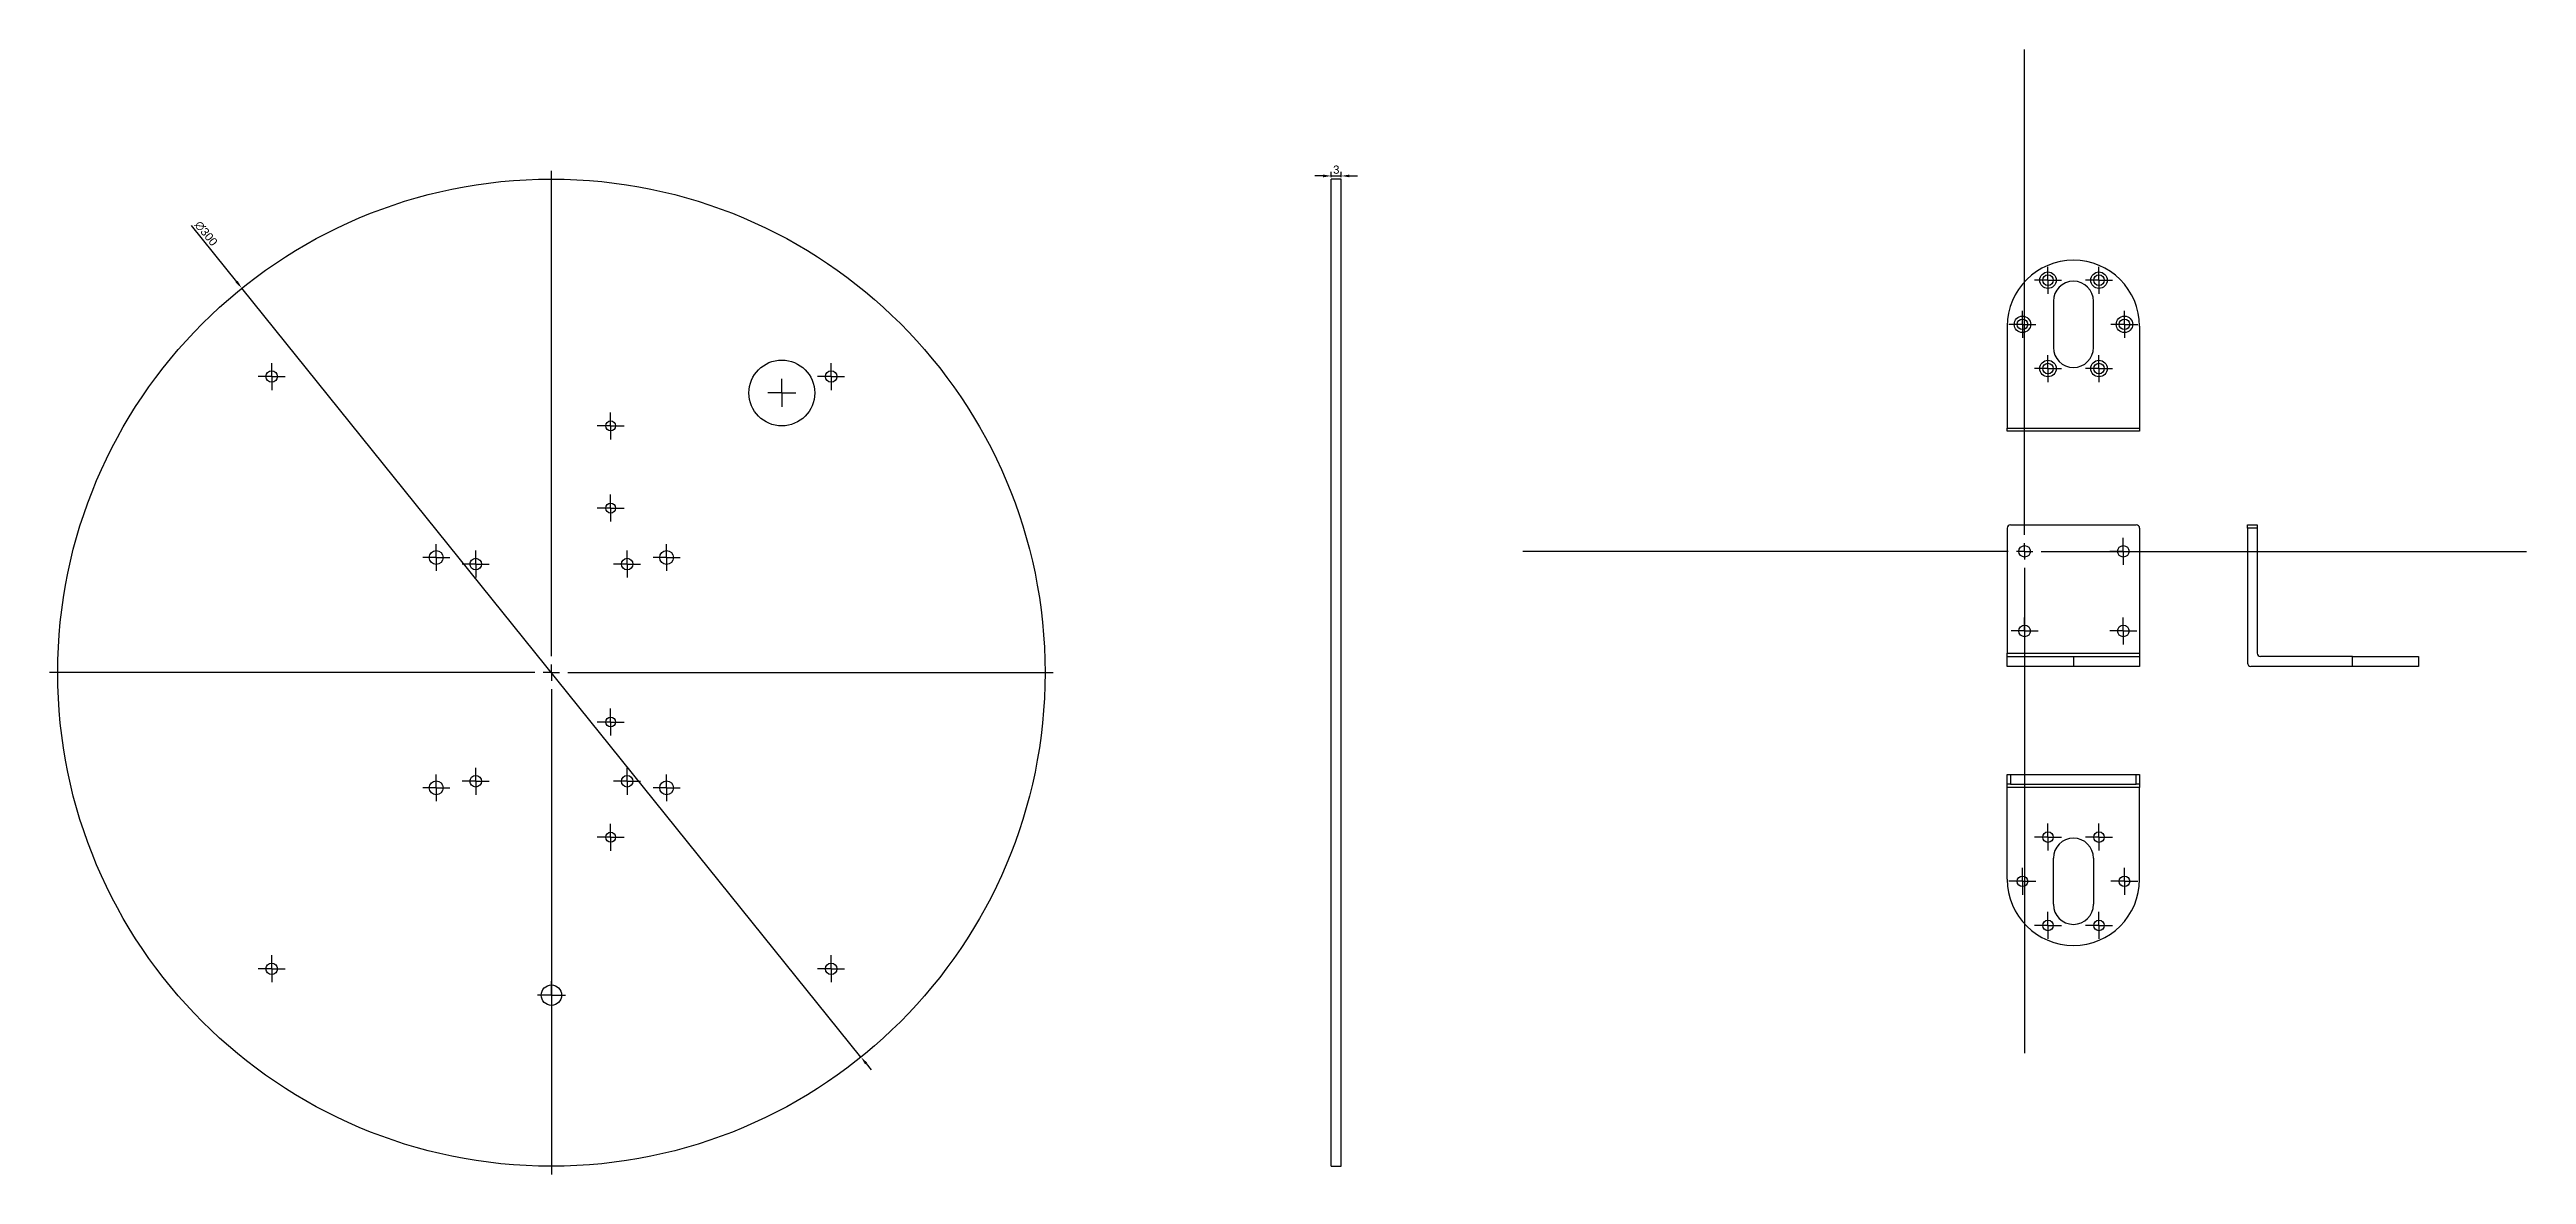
# Model space of a CAD drawing. Header units: millimetres. Extents: x 2177 to 4198, y 1515 to 1858.
# Drawn here: x 3446 to 4198, y 1516 to 1858 of the extents above; entities that cross this region are included whole.
import ezdxf

# ---------------------------------------------------------------- set-up
doc = ezdxf.new("R2010")
doc.units = ezdxf.units.MM
doc.layers.add('10', color=7, linetype='Continuous')
doc.styles.get("Standard").update_dxf_attribs({"font": 'arial.ttf'})
doc.dimstyles.new('ISO-25', dxfattribs={"dimtxt": 2.5, "dimasz": 2.5, "dimexe": 1.25, "dimexo": 0.625, "dimtad": 1, "dimtxsty": 'Standard', "dimcen": 2.5, "dimadec": 0, "dimazin": 0, "dimtfac": 1, "dimtmove": 0, "dimatfit": 3, "dimfxl": 1, "dimarcsym": 0})

msp = doc.modelspace()

# ---------------------------------------------------------------- blocks, each defined once
blk = doc.blocks.new('SW_CENTERMARKSYMBOL_0')
at = {"layer": '10', "color": 0}
for p, q in [((0, 5), (0, 152.5)), ((-5, 0), (-152.5, 0)), ((0, 0), (-2.5, 0)), ((0, 0), (0, 2.5)), ((0, 0), (0, -2.5)), ((0, 0), (2.5, 0)), ((5, 0), (152.5, 0)), ((0, -5), (0, -152.5))]:
    blk.add_line(p, q, dxfattribs=at)
blk = doc.blocks.new('SW_CENTERMARKSYMBOL_1')
at = {"layer": '10', "color": 0}
for p, q in [((-2.5, 0), (-4.1, 0)), ((0, 0), (-2.5, 0)), ((0, 2.5), (0, 4.1)), ((0, 0), (0, 2.5)), ((0, 0), (0, -2.5)), ((0, 0), (2.5, 0)), ((2.5, 0), (4.1, 0)), ((0, -2.5), (0, -4.1))]:
    blk.add_line(p, q, dxfattribs=at)
blk = doc.blocks.new('SW_CENTERMARKSYMBOL_2')
at = {"layer": '10', "color": 0}
for p, q in [((-2.5, 0), (-4.1, 0)), ((0, 0), (-2.5, 0)), ((0, 2.5), (0, 4.1)), ((0, 0), (0, 2.5)), ((0, 0), (0, -2.5)), ((0, 0), (2.5, 0)), ((2.5, 0), (4.1, 0)), ((0, -2.5), (0, -4.1))]:
    blk.add_line(p, q, dxfattribs=at)
blk = doc.blocks.new('SW_CENTERMARKSYMBOL_3')
at = {"layer": '10', "color": 0}
for p, q in [((-2.5, 0), (-4.1, 0)), ((0, 0), (-2.5, 0)), ((0, 2.5), (0, 4.1)), ((0, 0), (0, 2.5)), ((0, 0), (0, -2.5)), ((0, 0), (2.5, 0)), ((2.5, 0), (4.1, 0)), ((0, -2.5), (0, -4.1))]:
    blk.add_line(p, q, dxfattribs=at)
blk = doc.blocks.new('SW_CENTERMARKSYMBOL_4')
at = {"layer": '10', "color": 0}
for p, q in [((-2.5, 0), (-4.1, 0)), ((0, 0), (-2.5, 0)), ((0, 2.5), (0, 4.1)), ((0, 0), (0, 2.5)), ((0, 0), (0, -2.5)), ((0, 0), (2.5, 0)), ((2.5, 0), (4.1, 0)), ((0, -2.5), (0, -4.1))]:
    blk.add_line(p, q, dxfattribs=at)
blk = doc.blocks.new('SW_CENTERMARKSYMBOL_5')
at = {"layer": '10', "color": 0}
for p, q in [((-2.5, 0), (-4.1, 0)), ((0, 0), (-2.5, 0)), ((0, 2.5), (0, 4.1)), ((0, 0), (0, 2.5)), ((0, 0), (0, -2.5)), ((0, 0), (2.5, 0)), ((2.5, 0), (4.1, 0)), ((0, -2.5), (0, -4.1))]:
    blk.add_line(p, q, dxfattribs=at)
blk = doc.blocks.new('SW_CENTERMARKSYMBOL_6')
at = {"layer": '10', "color": 0}
for p, q in [((-2.5, 0), (-4.1, 0)), ((0, 0), (-2.5, 0)), ((0, 2.5), (0, 4.1)), ((0, 0), (0, 2.5)), ((0, 0), (0, -2.5)), ((0, 0), (2.5, 0)), ((2.5, 0), (4.1, 0)), ((0, -2.5), (0, -4.1))]:
    blk.add_line(p, q, dxfattribs=at)
blk = doc.blocks.new('SW_CENTERMARKSYMBOL_7')
at = {"layer": '10', "color": 0}
for p, q in [((-2.5, 0), (-4.1, 0)), ((0, 0), (-2.5, 0)), ((0, 2.5), (0, 4.1)), ((0, 0), (0, 2.5)), ((0, 0), (0, -2.5)), ((0, 0), (2.5, 0)), ((2.5, 0), (4.1, 0)), ((0, -2.5), (0, -4.1))]:
    blk.add_line(p, q, dxfattribs=at)
blk = doc.blocks.new('SW_CENTERMARKSYMBOL_8')
at = {"layer": '10', "color": 0}
for p, q in [((-2.5, 0), (-4.1, 0)), ((0, 0), (-2.5, 0)), ((0, 2.5), (0, 4.1)), ((0, 0), (0, 2.5)), ((0, 0), (0, -2.5)), ((0, 0), (2.5, 0)), ((2.5, 0), (4.1, 0)), ((0, -2.5), (0, -4.1))]:
    blk.add_line(p, q, dxfattribs=at)
blk = doc.blocks.new('SW_CENTERMARKSYMBOL_9')
at = {"layer": '10', "color": 0}
for p, q in [((-2.5, 0), (-4.1, 0)), ((0, 0), (-2.5, 0)), ((0, 2.5), (0, 4.1)), ((0, 0), (0, 2.5)), ((0, 0), (0, -2.5)), ((0, 0), (2.5, 0)), ((2.5, 0), (4.1, 0)), ((0, -2.5), (0, -4.1))]:
    blk.add_line(p, q, dxfattribs=at)
blk = doc.blocks.new('SW_CENTERMARKSYMBOL_10')
at = {"layer": '10', "color": 0}
for p, q in [((-2.5, 0), (-4.1, 0)), ((0, 0), (-2.5, 0)), ((0, 2.5), (0, 4.1)), ((0, 0), (0, 2.5)), ((0, 0), (0, -2.5)), ((0, 0), (2.5, 0)), ((2.5, 0), (4.1, 0)), ((0, -2.5), (0, -4.1))]:
    blk.add_line(p, q, dxfattribs=at)
blk = doc.blocks.new('SW_CENTERMARKSYMBOL_11')
at = {"layer": '10', "color": 0}
for p, q in [((-2.5, 0), (-4.1, 0)), ((0, 0), (-2.5, 0)), ((0, 2.5), (0, 4.1)), ((0, 0), (0, 2.5)), ((0, 0), (0, -2.5)), ((0, 0), (2.5, 0)), ((2.5, 0), (4.1, 0)), ((0, -2.5), (0, -4.1))]:
    blk.add_line(p, q, dxfattribs=at)
blk = doc.blocks.new('SW_CENTERMARKSYMBOL_12')
at = {"layer": '10', "color": 0}
for p, q in [((-2.5, 0), (-4.1, 0)), ((0, 0), (-2.5, 0)), ((0, 2.5), (0, 4.1)), ((0, 0), (0, 2.5)), ((0, 0), (0, -2.5)), ((0, 0), (2.5, 0)), ((2.5, 0), (4.1, 0)), ((0, -2.5), (0, -4.1))]:
    blk.add_line(p, q, dxfattribs=at)
blk = doc.blocks.new('SW_CENTERMARKSYMBOL_13')
at = {"layer": '10', "color": 0}
for p, q in [((-2.5, 0), (-4.1, 0)), ((0, 0), (-2.5, 0)), ((0, 2.5), (0, 4.1)), ((0, 0), (0, 2.5)), ((0, 0), (0, -2.5)), ((0, 0), (2.5, 0)), ((2.5, 0), (4.1, 0)), ((0, -2.5), (0, -4.1))]:
    blk.add_line(p, q, dxfattribs=at)
blk = doc.blocks.new('SW_CENTERMARKSYMBOL_14')
at = {"layer": '10', "color": 0}
for p, q in [((-2.5, 0), (-4.1, 0)), ((0, 0), (-2.5, 0)), ((0, 2.5), (0, 4.1)), ((0, 0), (0, 2.5)), ((0, 0), (0, -2.5)), ((0, 0), (2.5, 0)), ((2.5, 0), (4.1, 0)), ((0, -2.5), (0, -4.1))]:
    blk.add_line(p, q, dxfattribs=at)
blk = doc.blocks.new('SW_CENTERMARKSYMBOL_15')
at = {"layer": '10', "color": 0}
for p, q in [((-2.5, 0), (-4.1, 0)), ((0, 0), (-2.5, 0)), ((0, 2.5), (0, 4.1)), ((0, 0), (0, 2.5)), ((0, 0), (0, -2.5)), ((0, 0), (2.5, 0)), ((2.5, 0), (4.1, 0)), ((0, -2.5), (0, -4.1))]:
    blk.add_line(p, q, dxfattribs=at)
blk = doc.blocks.new('SW_CENTERMARKSYMBOL_16')
at = {"layer": '10', "color": 0}
for p, q in [((-2.5, 0), (-4.1, 0)), ((0, 0), (-2.5, 0)), ((0, 2.5), (0, 4.1)), ((0, 0), (0, 2.5)), ((0, 0), (0, -2.5)), ((0, 0), (2.5, 0)), ((2.5, 0), (4.1, 0)), ((0, -2.5), (0, -4.1))]:
    blk.add_line(p, q, dxfattribs=at)
blk = doc.blocks.new('SW_CENTERMARKSYMBOL_17')
at = {"layer": '10', "color": 0}
for p, q in [((-2.5, 0), (-4.25, 0)), ((0, 0), (-2.5, 0)), ((0, 2.5), (0, 4.25)), ((0, 0), (0, 2.5)), ((0, 0), (0, -2.5)), ((0, 0), (2.5, 0)), ((2.5, 0), (4.25, 0)), ((0, -2.5), (0, -4.25))]:
    blk.add_line(p, q, dxfattribs=at)
blk = doc.blocks.new('SW_CENTERMARKSYMBOL_18')
at = {"layer": '10', "color": 0}
for p, q in [((-2.5, 0), (-4.25, 0)), ((0, 0), (-2.5, 0)), ((0, 2.5), (0, 4.25)), ((0, 0), (0, 2.5)), ((0, 0), (0, -2.5)), ((0, 0), (2.5, 0)), ((2.5, 0), (4.25, 0)), ((0, -2.5), (0, -4.25))]:
    blk.add_line(p, q, dxfattribs=at)
blk = doc.blocks.new('*D52')
at = {"color": 0, "lineweight": -2, "transparency": 16777216}
for p, q in [((3488.6, 1804.11), (3502.41, 1786.96)), ((3692.12, 1551.34), (3503.98, 1785.01)), ((3693.69, 1549.39), (3695.26, 1547.45))]:
    blk.add_line(p, q, dxfattribs=at)
at = {"color": 0, "transparency": 16777216}
for points in [[(3502.74, 1787.22), (3502.09, 1786.7), (3503.98, 1785.01)], [(3694.01, 1549.66), (3693.36, 1549.13), (3692.12, 1551.34)]]:
    blk.add_solid(points, dxfattribs=at)
at = {"layer": 'Defpoints', "color": 0, "transparency": 16777216}
for p in [(3503.98, 1785.01), (3692.12, 1551.34)]:
    blk.add_point(p, dxfattribs=at)
at = {"color": 0, "transparency": 16777216, "insert": (3493.11, 1801.65), "char_height": 2.5, "attachment_point": 5, "rotation": 308.83915}
blk.add_mtext('∅300', dxfattribs=at)
blk = doc.blocks.new('*D53')
at = {"color": 0, "lineweight": -2, "transparency": 16777216}
for p, q in [((3832.54, 1819.13), (3830.04, 1819.13)), ((3835.04, 1818.8), (3835.04, 1820.38)), ((3835.04, 1819.13), (3838.04, 1819.13)), ((3838.04, 1818.8), (3838.04, 1820.38)), ((3840.54, 1819.13), (3843.04, 1819.13))]:
    blk.add_line(p, q, dxfattribs=at)
at = {"color": 0, "transparency": 16777216}
for points in [[(3832.54, 1819.55), (3832.54, 1818.72), (3835.04, 1819.13)], [(3840.54, 1819.55), (3840.54, 1818.72), (3838.04, 1819.13)]]:
    blk.add_solid(points, dxfattribs=at)
at = {"layer": 'Defpoints', "color": 0, "transparency": 16777216}
for p in [(3835.04, 1818.18), (3838.04, 1819.13), (3838.04, 1818.18)]:
    blk.add_point(p, dxfattribs=at)
at = {"color": 0, "transparency": 16777216, "insert": (3836.54, 1821.03), "char_height": 2.5, "attachment_point": 5}
blk.add_mtext('3', dxfattribs=at)

# ---------------------------------------------------------------- dimensions: what is measured, and where the dimension line sits
dim = msp.add_linear_dim(base=(3838.037, 1819.132), p1=(3835.037, 1818.178), p2=(3838.037, 1818.178), dimstyle='ISO-25')
dim.commit()
dim.dimension.update_dxf_attribs({"geometry": '*D53', "text_midpoint": (3836.537, 1821.034)})
dim = msp.add_diameter_dim_2p(p1=(3692.12, 1551.341), p2=(3503.979, 1785.014), dimstyle='ISO-25')
dim.commit()
dim.dimension.update_dxf_attribs({"geometry": '*D52', "text_midpoint": (3491.578, 1800.417), "dimtype": 163})

# ---------------------------------------------------------------- linework, layer by layer
at = {"color": 7, "linetype": 'Continuous', "lineweight": 25}
for p, q in [((3838.037, 1818.178), (3835.037, 1818.178)), ((3835.037, 1518.178), (3835.037, 1818.178)), ((3838.037, 1518.178), (3838.037, 1818.178)), ((4054.455, 1781.03), (4054.455, 1767.03)), ((4066.655, 1767.03), (4066.655, 1781.03)), ((4040.455, 1773.43), (4040.455, 1742.53)), ((4080.655, 1773.43), (4080.655, 1742.53)), ((4040.455, 1742.53), (4080.655, 1742.53)), ((4040.455, 1741.53), (4040.455, 1742.53)), ((4080.655, 1741.53), (4040.455, 1741.53)), ((4080.655, 1742.53), (4080.655, 1741.53)), ((4040.455, 1712.1), (4040.455, 1674.1)), ((4041.455, 1713.1), (4079.655, 1713.1)), ((4080.655, 1712.1), (4080.655, 1674.1)), ((4113.415, 1712.1), (4113.415, 1713.1)), ((4113.415, 1713.1), (4116.415, 1713.1)), ((4116.415, 1712.1), (4113.415, 1712.1)), ((4113.415, 1712.1), (4113.415, 1671.1)), ((4116.415, 1713.1), (4116.415, 1712.1)), ((4116.415, 1712.1), (4116.415, 1674.1)), ((4040.455, 1674.1), (4080.655, 1674.1)), ((4040.455, 1673.1), (4040.455, 1674.1)), ((4040.455, 1673.1), (4060.555, 1673.1)), ((4040.455, 1670.1), (4040.455, 1673.1)), ((4060.555, 1673.1), (4060.555, 1670.1)), ((4060.555, 1673.1), (4080.655, 1673.1)), ((4080.655, 1674.1), (4080.655, 1673.1)), ((4080.655, 1673.1), (4080.655, 1670.1)), ((4145.315, 1673.1), (4117.415, 1673.1)), ((4145.315, 1670.1), (4145.315, 1673.1)), ((4145.315, 1673.1), (4165.415, 1673.1)), ((4165.415, 1673.1), (4165.415, 1670.1)), ((4060.555, 1670.1), (4040.455, 1670.1)), ((4080.655, 1670.1), (4060.555, 1670.1)), ((4145.315, 1670.1), (4114.415, 1670.1)), ((4165.415, 1670.1), (4145.315, 1670.1)), ((4040.455, 1634.276), (4040.455, 1637.276)), ((4040.455, 1637.276), (4041.455, 1637.276)), ((4041.455, 1634.276), (4040.455, 1634.276)), ((4040.455, 1633.276), (4040.455, 1634.276)), ((4080.655, 1633.276), (4040.455, 1633.276)), ((4040.455, 1605.376), (4040.455, 1633.276)), ((4041.455, 1637.276), (4041.455, 1634.276)), ((4041.455, 1637.276), (4079.655, 1637.276)), ((4041.455, 1634.276), (4079.655, 1634.276)), ((4079.655, 1634.276), (4079.655, 1637.276)), ((4079.655, 1637.276), (4080.655, 1637.276)), ((4080.655, 1634.276), (4079.655, 1634.276)), ((4080.655, 1637.276), (4080.655, 1634.276)), ((4080.655, 1634.276), (4080.655, 1633.276)), ((4080.655, 1605.376), (4080.655, 1633.276)), ((4054.455, 1597.776), (4054.455, 1611.776)), ((4066.655, 1611.776), (4066.655, 1597.776)), ((3835.037, 1518.178), (3838.037, 1518.178))]:
    msp.add_line(p, q, dxfattribs=at)
for centre, radius in [((3598.05, 1668.178), 150), ((4052.805, 1787.455), 2.5), ((4052.805, 1787.455), 1.6), ((4068.305, 1787.455), 2.5), ((4068.305, 1787.455), 1.6), ((4045.055, 1774.03), 2.5), ((4076.055, 1774.03), 2.5), ((4045.055, 1774.03), 1.6), ((4076.055, 1774.03), 1.6), ((3668.05, 1753.178), 10), ((4052.805, 1760.605), 2.5), ((4052.805, 1760.605), 1.6), ((4068.305, 1760.605), 2.5), ((4068.305, 1760.605), 1.6), ((3513.05, 1758.178), 1.75), ((3683.05, 1758.178), 1.75), ((3616.05, 1743.178), 1.5), ((3616.05, 1718.178), 1.5), ((3563.05, 1703.178), 2.1), ((3575.05, 1701.178), 1.75), ((3621.05, 1701.178), 1.75), ((3633.05, 1703.178), 2.1), ((4045.705, 1705.05), 1.75), ((4075.705, 1705.05), 1.75), ((4045.705, 1680.85), 1.75), ((4075.705, 1680.85), 1.75), ((3616.05, 1653.178), 1.5), ((3563.05, 1633.178), 2.1), ((3575.05, 1635.178), 1.75), ((3621.05, 1635.178), 1.75), ((3633.05, 1633.178), 2.1), ((3616.05, 1618.178), 1.5), ((4052.805, 1618.201), 1.6), ((4068.305, 1618.201), 1.6), ((4045.055, 1604.776), 1.6), ((4076.055, 1604.776), 1.6), ((4052.805, 1591.351), 1.6), ((4068.305, 1591.351), 1.6), ((3513.05, 1578.178), 1.75), ((3598.05, 1570.178), 3.1), ((3683.05, 1578.178), 1.75)]:
    msp.add_circle(centre, radius, dxfattribs=at)
for centre, radius, start, end in [((4060.555, 1773.43), 20.1, 90, 180), ((4060.555, 1773.43), 20.1, 0, 90), ((4060.555, 1781.03), 6.1, 0, 180), ((4060.555, 1767.03), 6.1, 180, 0), ((4041.455, 1712.1), 1, 90, 180), ((4079.655, 1712.1), 1, 0, 90), ((4114.415, 1671.1), 1, 180, 270), ((4117.415, 1674.1), 1, 180, 270), ((4060.555, 1611.776), 6.1, 0, 180), ((4060.555, 1605.376), 20.1, 180, 270), ((4060.555, 1605.376), 20.1, 270, 0), ((4060.555, 1597.776), 6.1, 180, 0)]:
    msp.add_arc(centre, radius, start, end, dxfattribs=at)

# ---------------------------------------------------------------- block references
at = {"layer": '10'}
for name, p in [('SW_CENTERMARKSYMBOL_0', (4045.705, 1705.05)), ('SW_CENTERMARKSYMBOL_0', (3598.05, 1668.178)), ('SW_CENTERMARKSYMBOL_10', (4052.805, 1787.455)), ('SW_CENTERMARKSYMBOL_14', (4068.305, 1787.455)), ('SW_CENTERMARKSYMBOL_11', (4045.055, 1774.03)), ('SW_CENTERMARKSYMBOL_15', (4076.055, 1774.03)), ('SW_CENTERMARKSYMBOL_2', (3513.05, 1758.178)), ('SW_CENTERMARKSYMBOL_3', (3683.05, 1758.178)), ('SW_CENTERMARKSYMBOL_13', (4052.805, 1760.605)), ('SW_CENTERMARKSYMBOL_12', (4068.305, 1760.605)), ('SW_CENTERMARKSYMBOL_17', (3668.05, 1753.178)), ('SW_CENTERMARKSYMBOL_16', (3616.05, 1743.178)), ('SW_CENTERMARKSYMBOL_15', (3616.05, 1718.178)), ('SW_CENTERMARKSYMBOL_1', (4075.705, 1705.05)), ('SW_CENTERMARKSYMBOL_6', (3563.05, 1703.178)), ('SW_CENTERMARKSYMBOL_5', (3575.05, 1701.178)), ('SW_CENTERMARKSYMBOL_12', (3621.05, 1701.178)), ('SW_CENTERMARKSYMBOL_7', (3633.05, 1703.178)), ('SW_CENTERMARKSYMBOL_3', (4045.705, 1680.85)), ('SW_CENTERMARKSYMBOL_2', (4075.705, 1680.85)), ('SW_CENTERMARKSYMBOL_14', (3616.05, 1653.178)), ('SW_CENTERMARKSYMBOL_9', (3563.05, 1633.178)), ('SW_CENTERMARKSYMBOL_10', (3575.05, 1635.178)), ('SW_CENTERMARKSYMBOL_11', (3621.05, 1635.178)), ('SW_CENTERMARKSYMBOL_8', (3633.05, 1633.178)), ('SW_CENTERMARKSYMBOL_13', (3616.05, 1618.178)), ('SW_CENTERMARKSYMBOL_7', (4052.805, 1618.201)), ('SW_CENTERMARKSYMBOL_6', (4068.305, 1618.201)), ('SW_CENTERMARKSYMBOL_5', (4045.055, 1604.776)), ('SW_CENTERMARKSYMBOL_9', (4076.055, 1604.776)), ('SW_CENTERMARKSYMBOL_4', (4052.805, 1591.351)), ('SW_CENTERMARKSYMBOL_8', (4068.305, 1591.351)), ('SW_CENTERMARKSYMBOL_1', (3513.05, 1578.178)), ('SW_CENTERMARKSYMBOL_4', (3683.05, 1578.178)), ('SW_CENTERMARKSYMBOL_18', (3598.05, 1570.178))]:
    msp.add_blockref(name, p, dxfattribs=at)

msp.set_redraw_order([(e.dxf.handle, doc.entitydb.next_handle()) for e in msp.query("TEXT MTEXT ATTDEF DIMENSION ARC_DIMENSION")])  # texts and dimensions are drawn at this point

doc.saveas('drawing.dxf')
